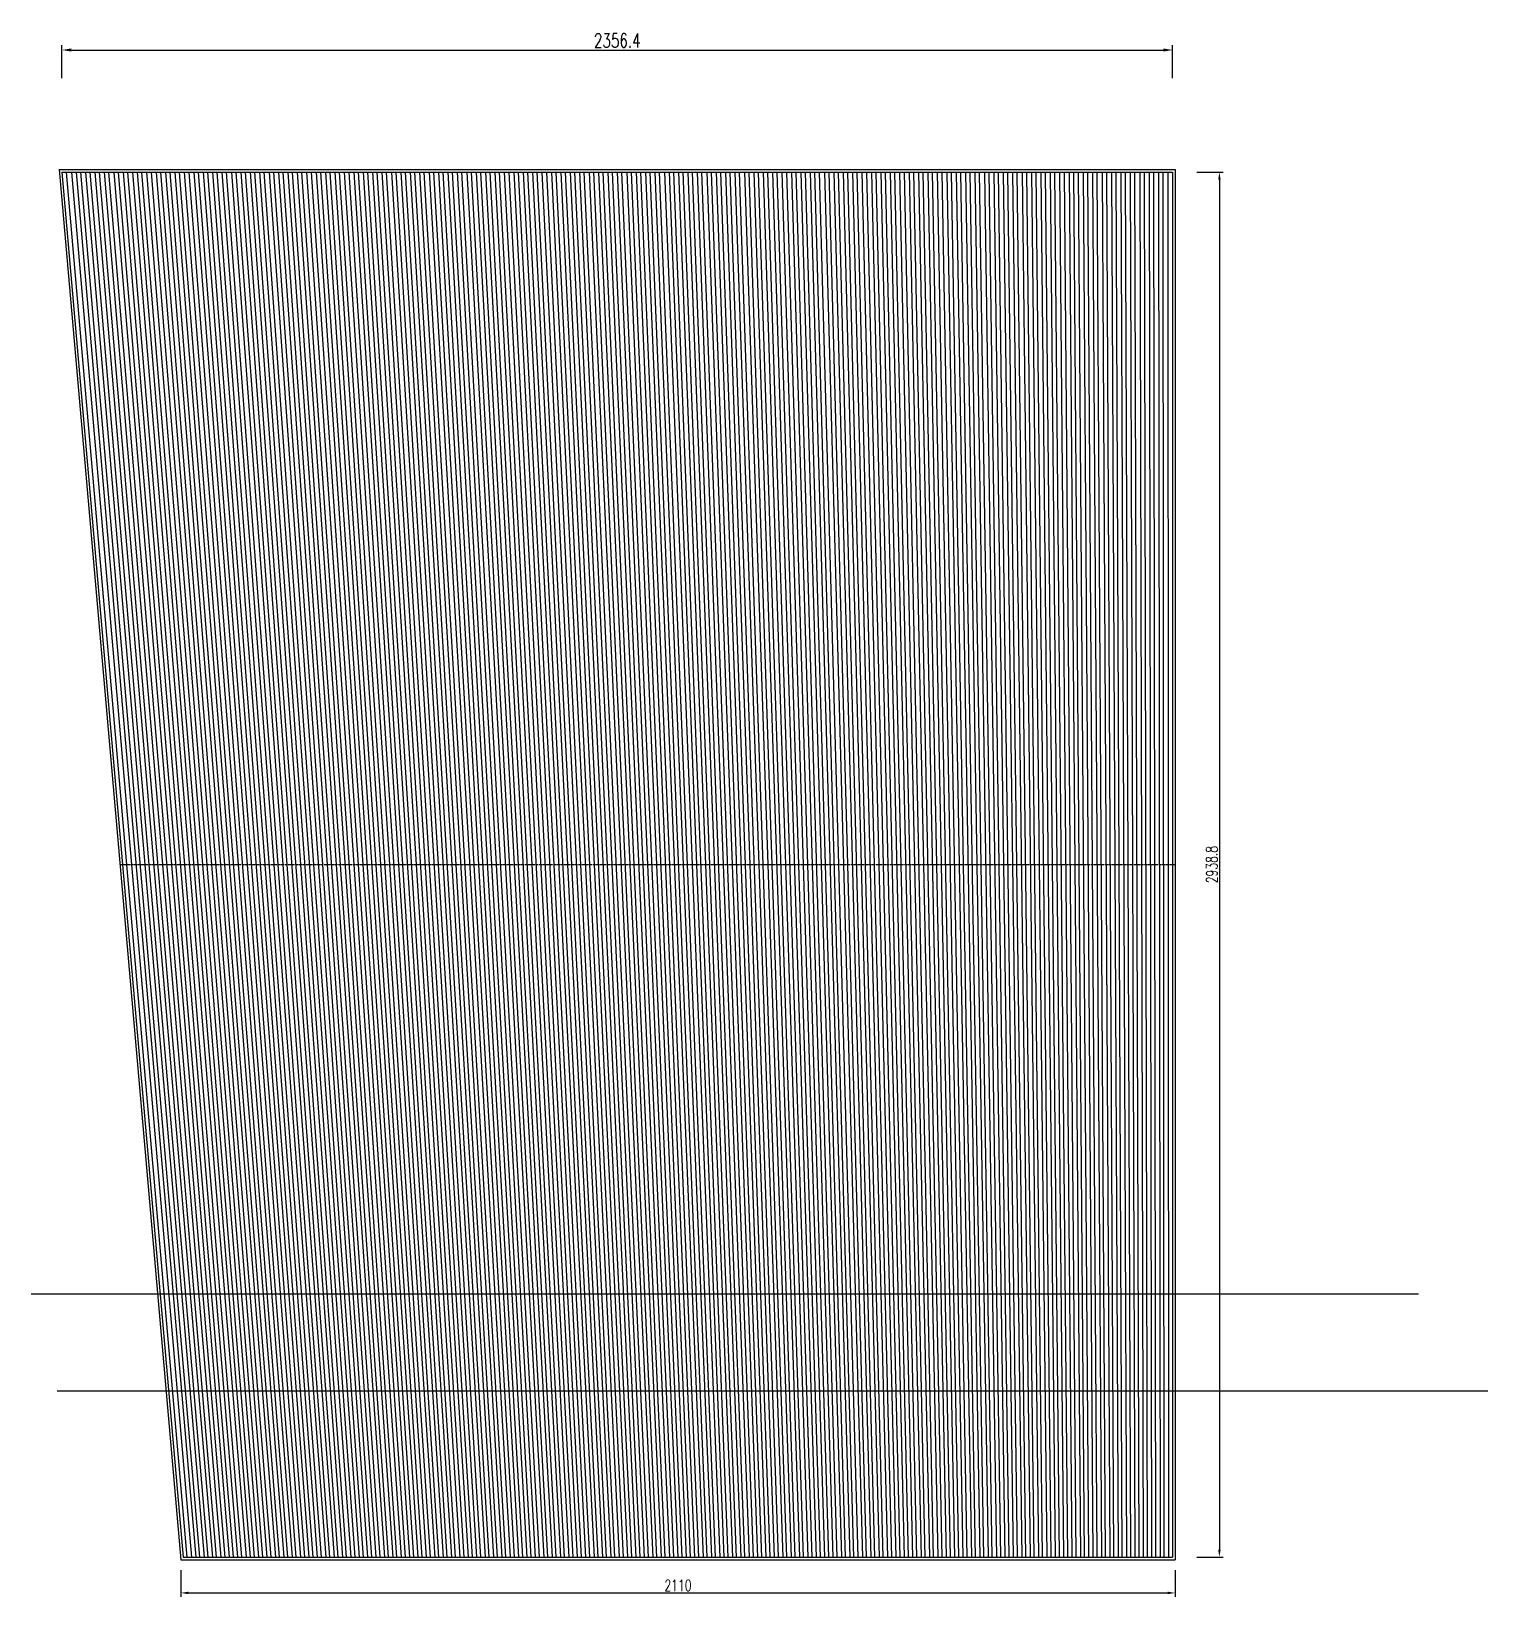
# Model space of a CAD drawing. Header units: millimetres. Extents: x -615 to 27787, y -21564 to 7677.
# Drawn here: x 8413 to 11503, y -6321 to -2999 of the extents above; entities that cross this region are included whole.
import ezdxf

# ---------------------------------------------------------------- set-up
doc = ezdxf.new("R2010")
doc.units = ezdxf.units.MM
doc.header["$LTSCALE"] = 0.25
doc.linetypes.add('ACAD_ISO04W100', pattern=[30, 24, -3, 0, -3])
for name, color, linetype in [('中心线', 5, 'ACAD_ISO04W100'), ('次轮廓线', 7, 'Continuous'), ('钢筋', 1, 'Continuous')]:
    doc.layers.add(name, color=color, linetype=linetype)
doc.styles.get("Standard").update_dxf_attribs({"font": 'simplex1.shx', "width": 0.7, "bigfont": 'hztxt.shx'})
doc.dimstyles.new('100', dxfattribs={"dimscale": 10, "dimtxt": 3, "dimasz": 2, "dimexe": 1, "dimexo": 1, "dimgap": 0.5, "dimtad": 1, "dimdec": 1, "dimdsep": 46, "dimtxsty": 'Standard', "dimcen": 0.5, "dimadec": 0, "dimazin": 0, "dimtfac": 1, "dimtdec": 1, "dimtofl": 0, "dimtmove": 2, "dimatfit": 3, "dimfxl": 0, "dimtolj": 1, "dimtzin": 0, "dimarcsym": 0})
doc.dimstyles.new('80', dxfattribs={"dimscale": 8, "dimtxt": 3, "dimasz": 2, "dimexe": 1, "dimexo": 1, "dimgap": 0.5, "dimtad": 1, "dimdec": 1, "dimdsep": 46, "dimtxsty": 'Standard', "dimcen": 0.5, "dimadec": 0, "dimazin": 0, "dimtfac": 1, "dimtdec": 1, "dimtofl": 0, "dimtmove": 2, "dimatfit": 3, "dimfxl": 0, "dimtolj": 1, "dimtzin": 0, "dimarcsym": 0})

msp = doc.modelspace()

# ---------------------------------------------------------------- blocks, each defined once
blk = doc.blocks.new('*D102')
at = {"color": 0, "lineweight": -2}
for p, q in [((8478.3, -3098.4), (8478.3, -3028.4)), ((8498.3, -3038.4), (10814.6, -3038.4)), ((10834.6, -3098.4), (10834.6, -3028.4))]:
    blk.add_line(p, q, dxfattribs=at)
at = {"color": 0}
for points in [[(8498.3, -3035.1), (8498.3, -3041.7), (8478.3, -3038.4)], [(10814.6, -3035.1), (10814.6, -3041.7), (10834.6, -3038.4)]]:
    blk.add_solid(points, dxfattribs=at)
at = {"layer": 'Defpoints', "color": 0}
for p in [(10834.6, -3038.4), (8478.3, -3297.7), (10834.6, -3297.7)]:
    blk.add_point(p, dxfattribs=at)
at = {"color": 0, "insert": (9656.4, -3018.4), "char_height": 30, "attachment_point": 5}
blk.add_mtext('\\A1;2356.4', dxfattribs=at)
blk = doc.blocks.new('*D108')
at = {"color": 0, "lineweight": -2}
for p, q in [((8730.3, -6264.6), (8730.3, -6320.6)), ((10840.2, -6264.6), (10840.2, -6320.6)), ((8746.3, -6312.6), (10824.2, -6312.6))]:
    blk.add_line(p, q, dxfattribs=at)
at = {"color": 0}
for points in [[(8746.3, -6310), (8746.3, -6315.3), (8730.3, -6312.6)], [(10824.2, -6310), (10824.2, -6315.3), (10840.2, -6312.6)]]:
    blk.add_solid(points, dxfattribs=at)
at = {"layer": 'Defpoints', "color": 0}
for p in [(8730.3, -6242.1), (10840.2, -6242.1), (10840.2, -6312.6)]:
    blk.add_point(p, dxfattribs=at)
at = {"color": 0, "insert": (9785.2, -6296.6), "char_height": 24, "attachment_point": 5}
blk.add_mtext('\\A1;2110', dxfattribs=at)
blk = doc.blocks.new('*D117')
at = {"color": 0, "lineweight": -2}
for p, q in [((10885.9, -3297.7), (10941.9, -3297.7)), ((10933.9, -3313.7), (10933.9, -6220.5)), ((10885.9, -6236.5), (10941.9, -6236.5))]:
    blk.add_line(p, q, dxfattribs=at)
at = {"color": 0}
for points in [[(10931.3, -3313.7), (10936.6, -3313.7), (10933.9, -3297.7)], [(10931.3, -6220.5), (10936.6, -6220.5), (10933.9, -6236.5)]]:
    blk.add_solid(points, dxfattribs=at)
at = {"layer": 'Defpoints', "color": 0}
for p in [(10834.6, -3297.7), (10834.6, -6236.5), (10933.9, -6236.5)]:
    blk.add_point(p, dxfattribs=at)
at = {"color": 0, "insert": (10917.9, -4767.1), "char_height": 24, "attachment_point": 5, "rotation": 90}
blk.add_mtext('\\A1;2938.8', dxfattribs=at)

# ---------------------------------------------------------------- dimensions: what is measured, and where the dimension line sits
dim = msp.add_linear_dim(base=(10834.64, -3038.4), p1=(8478.26, -3297.66), p2=(10834.64, -3297.66), dimstyle='100')
dim.commit()
dim.dimension.update_dxf_attribs({"geometry": '*D102', "text_midpoint": (9656.45, -3018.4)})
for p1, p2, distance, picture, middle in [((10834.64, -3297.66), (10834.64, -6236.5), 99.29, '*D117', (10917.93, -4767.08)), ((8730.26, -6242.08), (10840.22, -6242.08), -70.55, '*D108', (9785.24, -6296.63))]:
    dim = msp.add_aligned_dim(p1=p1, p2=p2, distance=distance, dimstyle='80')
    dim.commit()
    dim.dimension.update_dxf_attribs({"geometry": picture, "text_midpoint": middle})

# ---------------------------------------------------------------- linework, layer by layer
for p, q in [((10840.22, -3292.08), (10840.22, -6242.08)), ((11356.5, -5678.4), (8413.31, -5678.4)), ((8467.89, -5884.03), (11503.08, -5884.03))]:
    msp.add_line(p, q)
at = {"layer": '中心线'}
msp.add_line((8601.22, -4767.08), (10841.22, -4767.08), dxfattribs=at)
at = {"layer": '次轮廓线'}
for p, q in [((8472.17, -3292.08), (8730.26, -6242.08)), ((8472.17, -3292.08), (10840.22, -3292.08)), ((8730.26, -6242.08), (10840.22, -6242.08))]:
    msp.add_line(p, q, dxfattribs=at)
at = {"layer": '钢筋'}
for p, q in [((8478.26, -3297.66), (8735.38, -6236.5)), ((8478.26, -3297.66), (10834.64, -3297.66)), ((8744.27, -6236.5), (8488.25, -3297.66)), ((8498.23, -3297.66), (8753.17, -6236.5)), ((8508.22, -3297.66), (8762.06, -6236.5)), ((8770.96, -6236.5), (8518.2, -3297.66)), ((8528.18, -3297.66), (8779.85, -6236.5)), ((8788.75, -6236.5), (8538.17, -3297.66)), ((8548.15, -3297.66), (8797.64, -6236.5)), ((8806.54, -6236.5), (8558.14, -3297.66)), ((8568.12, -3297.66), (8815.43, -6236.5)), ((8824.33, -6236.5), (8578.11, -3297.66)), ((8588.09, -3297.66), (8833.22, -6236.5)), ((8842.12, -6236.5), (8598.08, -3297.66)), ((8608.06, -3297.66), (8851.01, -6236.5)), ((8859.91, -6236.5), (8618.05, -3297.66)), ((8628.03, -3297.66), (8868.8, -6236.5)), ((8638.02, -3297.66), (8877.7, -6236.5)), ((8886.59, -6236.5), (8648, -3297.66)), ((8657.99, -3297.66), (8895.49, -6236.5)), ((8904.39, -6236.5), (8667.97, -3297.66)), ((8677.95, -3297.66), (8913.28, -6236.5)), ((8922.18, -6236.5), (8687.94, -3297.66)), ((8697.92, -3297.66), (8931.07, -6236.5)), ((8939.97, -6236.5), (8707.91, -3297.66)), ((8717.89, -3297.66), (8948.86, -6236.5)), ((8957.76, -6236.5), (8727.88, -3297.66)), ((8737.86, -3297.66), (8966.65, -6236.5)), ((8975.55, -6236.5), (8747.85, -3297.66)), ((8757.83, -3297.66), (8984.44, -6236.5)), ((8993.34, -6236.5), (8767.82, -3297.66)), ((8777.8, -3297.66), (9002.23, -6236.5)), ((9011.13, -6236.5), (8787.79, -3297.66)), ((8797.77, -3297.66), (9020.02, -6236.5)), ((9028.92, -6236.5), (8807.75, -3297.66)), ((8817.74, -3297.66), (9037.81, -6236.5)), ((9046.71, -6236.5), (8827.72, -3297.66)), ((8837.71, -3297.66), (9055.6, -6236.5)), ((9064.5, -6236.5), (8847.69, -3297.66)), ((8857.68, -3297.66), (9073.39, -6236.5)), ((9082.29, -6236.5), (8867.66, -3297.66)), ((8877.65, -3297.66), (9091.18, -6236.5)), ((9100.08, -6236.5), (8887.63, -3297.66)), ((8897.62, -3297.66), (9108.97, -6236.5)), ((9117.87, -6236.5), (8907.6, -3297.66)), ((8917.59, -3297.66), (9126.76, -6236.5)), ((9135.66, -6236.5), (8927.57, -3297.66)), ((8937.56, -3297.66), (9144.55, -6236.5)), ((9153.45, -6236.5), (8947.54, -3297.66)), ((8957.52, -3297.66), (9162.35, -6236.5)), ((9171.24, -6236.5), (8967.51, -3297.66)), ((8977.49, -3297.66), (9180.14, -6236.5)), ((9189.03, -6236.5), (8987.48, -3297.66)), ((8997.46, -3297.66), (9197.93, -6236.5)), ((9206.82, -6236.5), (9007.45, -3297.66)), ((9017.43, -3297.66), (9215.72, -6236.5)), ((9224.61, -6236.5), (9027.42, -3297.66)), ((9037.4, -3297.66), (9233.51, -6236.5)), ((9242.4, -6236.5), (9047.39, -3297.66)), ((9057.37, -3297.66), (9251.3, -6236.5)), ((9260.19, -6236.5), (9067.36, -3297.66)), ((9077.34, -3297.66), (9269.09, -6236.5)), ((9277.98, -6236.5), (9087.33, -3297.66)), ((9097.31, -3297.66), (9286.88, -6236.5)), ((9295.77, -6236.5), (9107.29, -3297.66)), ((9117.28, -3297.66), (9304.67, -6236.5)), ((9313.56, -6236.5), (9127.26, -3297.66)), ((9137.25, -3297.66), (9322.46, -6236.5)), ((9331.35, -6236.5), (9147.23, -3297.66)), ((9157.22, -3297.66), (9340.25, -6236.5)), ((9349.14, -6236.5), (9167.2, -3297.66)), ((9177.19, -3297.66), (9358.04, -6236.5)), ((9366.93, -6236.5), (9187.17, -3297.66)), ((9197.16, -3297.66), (9375.83, -6236.5)), ((9384.72, -6236.5), (9207.14, -3297.66)), ((9217.13, -3297.66), (9393.62, -6236.5)), ((9402.51, -6236.5), (9227.11, -3297.66)), ((9237.09, -3297.66), (9411.41, -6236.5)), ((9420.31, -6236.5), (9247.08, -3297.66)), ((9257.06, -3297.66), (9429.2, -6236.5)), ((9438.1, -6236.5), (9267.05, -3297.66)), ((9277.03, -3297.66), (9446.99, -6236.5)), ((9455.89, -6236.5), (9287.02, -3297.66)), ((9297, -3297.66), (9464.78, -6236.5)), ((9473.68, -6236.5), (9306.99, -3297.66)), ((9316.97, -3297.66), (9482.57, -6236.5)), ((9491.47, -6236.5), (9326.96, -3297.66)), ((9336.94, -3297.66), (9500.36, -6236.5)), ((9509.26, -6236.5), (9346.93, -3297.66)), ((9356.91, -3297.66), (9518.15, -6236.5)), ((9527.05, -6236.5), (9366.9, -3297.66)), ((9376.88, -3297.66), (9535.94, -6236.5)), ((9544.84, -6236.5), (9386.86, -3297.66)), ((9396.85, -3297.66), (9553.73, -6236.5)), ((9562.63, -6236.5), (9406.83, -3297.66)), ((9416.82, -3297.66), (9571.52, -6236.5)), ((9580.42, -6236.5), (9426.8, -3297.66)), ((9436.79, -3297.66), (9589.31, -6236.5)), ((9598.21, -6236.5), (9446.77, -3297.66)), ((9456.76, -3297.66), (9607.1, -6236.5)), ((9616, -6236.5), (9466.74, -3297.66)), ((9476.73, -3297.66), (9624.89, -6236.5)), ((9633.79, -6236.5), (9486.71, -3297.66)), ((9496.7, -3297.66), (9642.68, -6236.5)), ((9651.58, -6236.5), (9506.68, -3297.66)), ((9516.66, -3297.66), (9660.47, -6236.5)), ((9669.37, -6236.5), (9526.65, -3297.66)), ((9536.63, -3297.66), (9678.27, -6236.5)), ((9687.16, -6236.5), (9546.62, -3297.66)), ((9556.6, -3297.66), (9696.06, -6236.5)), ((9704.95, -6236.5), (9566.59, -3297.66)), ((9576.57, -3297.66), (9713.85, -6236.5)), ((9722.74, -6236.5), (9586.56, -3297.66)), ((9596.54, -3297.66), (9731.64, -6236.5)), ((9740.53, -6236.5), (9606.53, -3297.66)), ((9616.51, -3297.66), (9749.43, -6236.5)), ((9758.32, -6236.5), (9626.5, -3297.66)), ((9636.48, -3297.66), (9767.22, -6236.5)), ((9776.11, -6236.5), (9646.47, -3297.66)), ((9656.45, -3297.66), (9785.01, -6236.5)), ((9793.9, -6236.5), (9666.43, -3297.66)), ((9676.42, -3297.66), (9802.8, -6236.5)), ((9811.69, -6236.5), (9686.4, -3297.66)), ((9696.39, -3297.66), (9820.59, -6236.5)), ((9829.48, -6236.5), (9706.37, -3297.66)), ((9716.36, -3297.66), (9838.38, -6236.5)), ((9847.27, -6236.5), (9726.34, -3297.66)), ((9736.33, -3297.66), (9856.17, -6236.5)), ((9865.06, -6236.5), (9746.31, -3297.66)), ((9756.3, -3297.66), (9873.96, -6236.5)), ((9766.28, -3297.66), (9882.85, -6236.5)), ((9891.75, -6236.5), (9776.27, -3297.66)), ((9786.25, -3297.66), (9900.64, -6236.5)), ((9909.54, -6236.5), (9796.23, -3297.66)), ((9806.22, -3297.66), (9918.44, -6236.5)), ((9927.33, -6236.5), (9816.2, -3297.66)), ((9826.19, -3297.66), (9936.23, -6236.5)), ((9945.12, -6236.5), (9836.17, -3297.66)), ((9846.16, -3297.66), (9954.02, -6236.5)), ((9962.91, -6236.5), (9856.14, -3297.66)), ((9866.13, -3297.66), (9971.81, -6236.5)), ((9980.7, -6236.5), (9876.11, -3297.66)), ((9886.1, -3297.66), (9989.6, -6236.5)), ((9998.49, -6236.5), (9896.08, -3297.66)), ((9906.07, -3297.66), (10007.39, -6236.5)), ((10016.28, -6236.5), (9916.05, -3297.66)), ((9926.04, -3297.66), (10025.18, -6236.5)), ((10034.07, -6236.5), (9936.02, -3297.66)), ((9946, -3297.66), (10042.97, -6236.5)), ((10051.86, -6236.5), (9955.99, -3297.66)), ((9965.97, -3297.66), (10060.76, -6236.5)), ((10069.65, -6236.5), (9975.96, -3297.66)), ((9985.94, -3297.66), (10078.55, -6236.5)), ((10087.44, -6236.5), (9995.93, -3297.66)), ((10005.91, -3297.66), (10096.34, -6236.5)), ((10105.23, -6236.5), (10015.9, -3297.66)), ((10025.88, -3297.66), (10114.13, -6236.5)), ((10123.02, -6236.5), (10035.87, -3297.66)), ((10045.85, -3297.66), (10131.92, -6236.5)), ((10140.81, -6236.5), (10055.84, -3297.66)), ((10065.82, -3297.66), (10149.71, -6236.5)), ((10158.6, -6236.5), (10075.8, -3297.66)), ((10167.5, -6236.5), (10085.79, -3297.66)), ((10095.77, -3297.66), (10176.4, -6236.5)), ((10185.29, -6236.5), (10105.76, -3297.66)), ((10115.74, -3297.66), (10194.19, -6236.5)), ((10203.08, -6236.5), (10125.73, -3297.66)), ((10135.71, -3297.66), (10211.98, -6236.5)), ((10220.87, -6236.5), (10145.7, -3297.66)), ((10155.68, -3297.66), (10229.77, -6236.5)), ((10238.66, -6236.5), (10165.67, -3297.66)), ((10175.65, -3297.66), (10247.56, -6236.5)), ((10256.45, -6236.5), (10185.64, -3297.66)), ((10195.62, -3297.66), (10265.35, -6236.5)), ((10274.24, -6236.5), (10205.61, -3297.66)), ((10215.59, -3297.66), (10283.14, -6236.5)), ((10292.03, -6236.5), (10225.57, -3297.66)), ((10235.56, -3297.66), (10300.93, -6236.5)), ((10309.82, -6236.5), (10245.54, -3297.66)), ((10255.53, -3297.66), (10318.72, -6236.5)), ((10327.61, -6236.5), (10265.51, -3297.66)), ((10275.5, -3297.66), (10336.51, -6236.5)), ((10345.4, -6236.5), (10285.48, -3297.66)), ((10295.47, -3297.66), (10354.3, -6236.5)), ((10363.19, -6236.5), (10305.45, -3297.66)), ((10315.44, -3297.66), (10372.09, -6236.5)), ((10380.98, -6236.5), (10325.42, -3297.66)), ((10335.41, -3297.66), (10389.88, -6236.5)), ((10398.77, -6236.5), (10345.39, -3297.66)), ((10355.37, -3297.66), (10407.67, -6236.5)), ((10416.56, -6236.5), (10365.36, -3297.66)), ((10375.34, -3297.66), (10425.46, -6236.5)), ((10434.36, -6236.5), (10385.33, -3297.66)), ((10395.31, -3297.66), (10443.25, -6236.5)), ((10452.15, -6236.5), (10405.3, -3297.66)), ((10415.28, -3297.66), (10461.04, -6236.5)), ((10469.94, -6236.5), (10425.27, -3297.66)), ((10435.25, -3297.66), (10478.83, -6236.5)), ((10487.73, -6236.5), (10445.24, -3297.66)), ((10455.22, -3297.66), (10496.62, -6236.5)), ((10505.52, -6236.5), (10465.21, -3297.66)), ((10475.19, -3297.66), (10514.41, -6236.5)), ((10523.31, -6236.5), (10485.18, -3297.66)), ((10495.16, -3297.66), (10532.2, -6236.5)), ((10541.1, -6236.5), (10505.14, -3297.66)), ((10515.13, -3297.66), (10549.99, -6236.5)), ((10558.89, -6236.5), (10525.11, -3297.66)), ((10535.1, -3297.66), (10567.78, -6236.5)), ((10576.68, -6236.5), (10545.08, -3297.66)), ((10555.07, -3297.66), (10585.57, -6236.5)), ((10594.47, -6236.5), (10565.05, -3297.66)), ((10575.04, -3297.66), (10603.36, -6236.5)), ((10612.26, -6236.5), (10585.02, -3297.66)), ((10595.01, -3297.66), (10621.15, -6236.5)), ((10630.05, -6236.5), (10604.99, -3297.66)), ((10614.98, -3297.66), (10638.94, -6236.5)), ((10647.84, -6236.5), (10624.96, -3297.66)), ((10656.73, -6236.5), (10634.95, -3297.66)), ((10644.93, -3297.66), (10665.63, -6236.5)), ((10674.52, -6236.5), (10654.91, -3297.66)), ((10664.9, -3297.66), (10683.42, -6236.5)), ((10692.32, -6236.5), (10674.88, -3297.66)), ((10684.87, -3297.66), (10701.21, -6236.5)), ((10710.11, -6236.5), (10694.85, -3297.66)), ((10704.84, -3297.66), (10719, -6236.5)), ((10727.9, -6236.5), (10714.82, -3297.66)), ((10724.81, -3297.66), (10736.79, -6236.5)), ((10745.69, -6236.5), (10734.79, -3297.66)), ((10744.78, -3297.66), (10754.58, -6236.5)), ((10763.48, -6236.5), (10754.76, -3297.66)), ((10764.75, -3297.66), (10772.37, -6236.5)), ((10781.27, -6236.5), (10774.73, -3297.66)), ((10784.71, -3297.66), (10790.16, -6236.5)), ((10799.06, -6236.5), (10794.7, -3297.66)), ((10804.68, -3297.66), (10807.95, -6236.5)), ((10816.85, -6236.5), (10814.67, -3297.66)), ((10824.65, -3297.66), (10825.74, -6236.5)), ((10834.64, -3297.66), (10834.64, -6236.5)), ((8735.38, -6236.5), (10834.64, -6236.5))]:
    msp.add_line(p, q, dxfattribs=at)

msp.set_redraw_order([(e.dxf.handle, doc.entitydb.next_handle()) for e in msp.query("TEXT MTEXT ATTDEF DIMENSION ARC_DIMENSION")])  # texts and dimensions are drawn at this point

doc.saveas('drawing.dxf')
